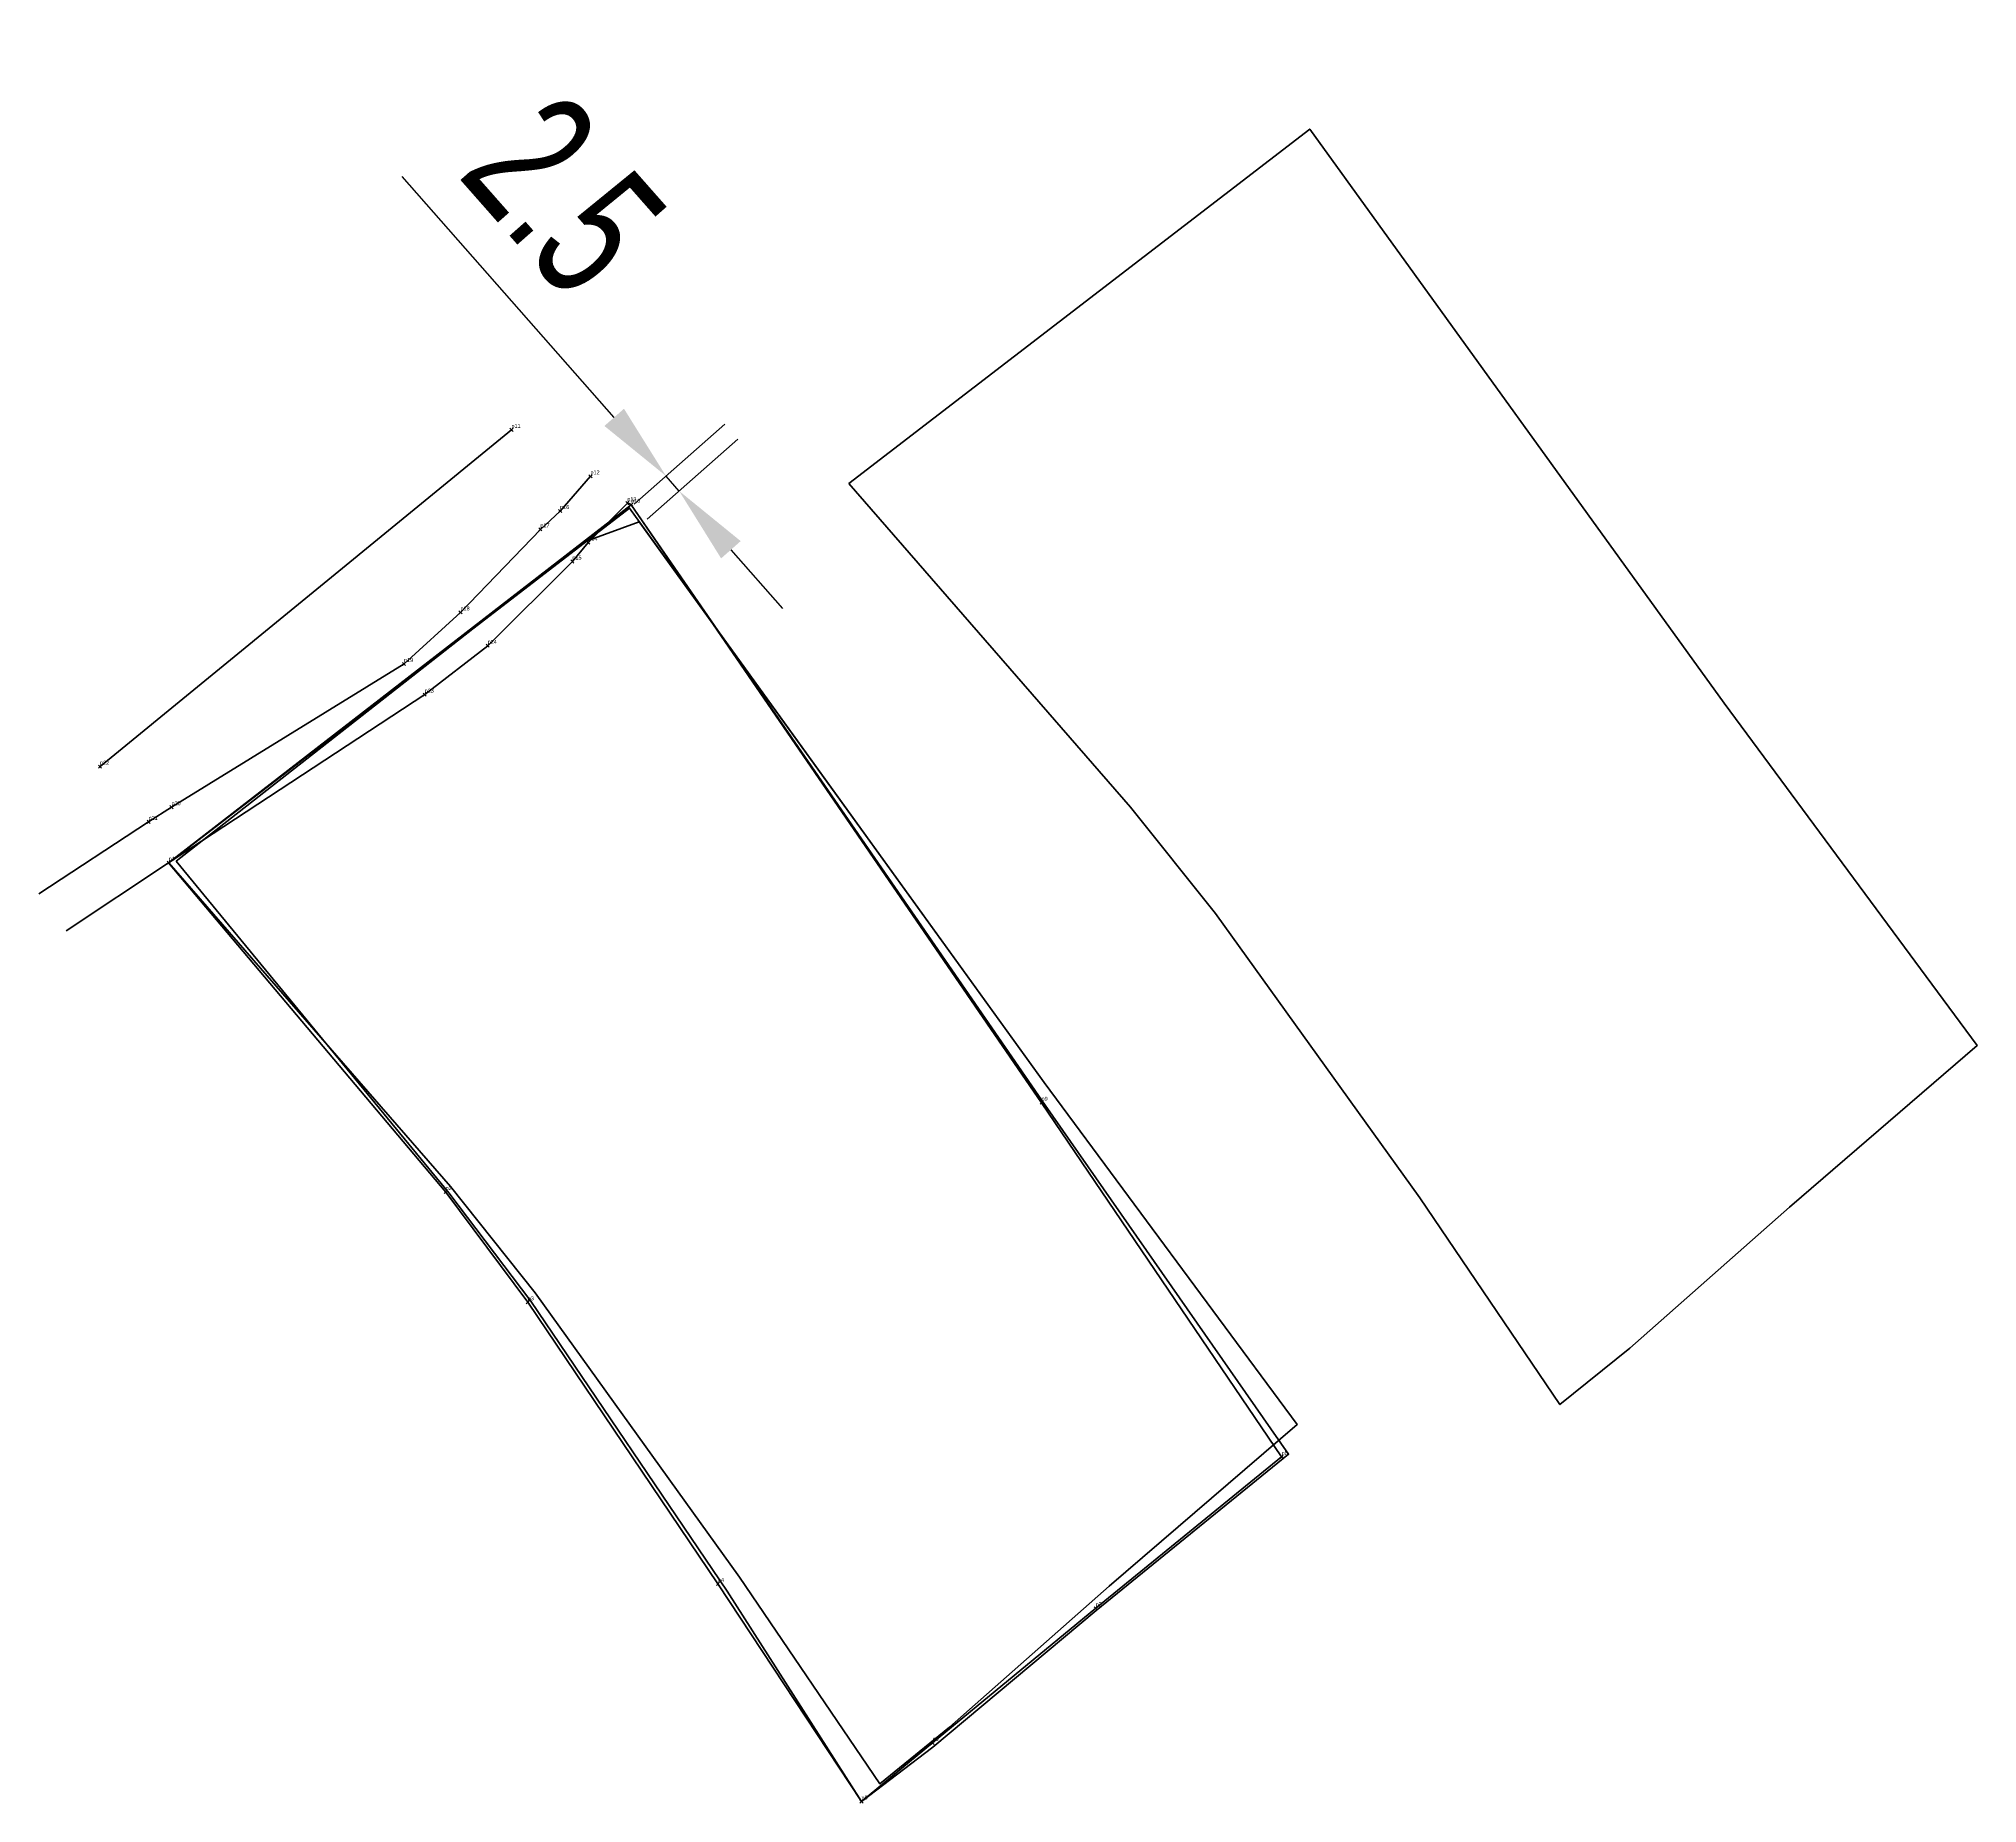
# Model space of a CAD drawing. Header units: millimetres. Extents: x 606221 to 606559, y 1309757 to 1309994.
# Drawn here: x 606221.3 to 606469, y 1309756.7 to 1309982.1 of the extents above; entities that cross this region are included whole.
import ezdxf

# ---------------------------------------------------------------- set-up
doc = ezdxf.new("R2010")
doc.units = ezdxf.units.MM
doc.header["$PDMODE"] = 3
doc.header["$PDSIZE"] = 0.2
doc.layers.get('0').update_dxf_attribs({"color": 1, "linetype": 'CONTINUOUS', "lineweight": 100})
doc.layers.get('Defpoints').update_dxf_attribs({"linetype": 'CONTINUOUS'})
doc.layers.add('Point', color=5, linetype='CONTINUOUS', lineweight=100)
doc.layers.add('Point_Name', color=1, linetype='CONTINUOUS', lineweight=100)
doc.styles.get("Standard").update_dxf_attribs({"font": 'arial.ttf', "width": 0.65})
doc.dimstyles.new('ISO-25', dxfattribs={"dimtxt": 2.5, "dimasz": 2.5, "dimexe": 1.25, "dimexo": 0.625, "dimtad": 1, "dimtxsty": 'Standard', "dimcen": 2.5, "dimadec": 0, "dimazin": 0, "dimtfac": 1, "dimtmove": 0, "dimatfit": 3, "dimfxl": 1, "dimarcsym": 0})

# ---------------------------------------------------------------- blocks, each defined once
blk = doc.blocks.new('*D6')
at = {"color": 6, "lineweight": -2, "transparency": 16777216}
for p, q in [((606294.83, 1309933.7), (606267.73, 1309964.45)), ((606297.37, 1309922.6), (606308.95, 1309932.81)), ((606299.05, 1309920.69), (606310.63, 1309930.9)), ((606303.13, 1309924.29), (606301.45, 1309926.2)), ((606309.74, 1309916.79), (606316.35, 1309909.28))]:
    blk.add_line(p, q, dxfattribs=at)
at = {"color": 6, "transparency": 16777216}
for points in [[(606296.08, 1309934.8), (606293.58, 1309932.6), (606301.45, 1309926.2)], [(606310.99, 1309917.89), (606308.49, 1309915.68), (606303.13, 1309924.29)]]:
    blk.add_solid(points, dxfattribs=at)
at = {"layer": 'Defpoints', "color": 0, "transparency": 16777216}
for p in [(606301.45, 1309926.2), (606297.29, 1309922.54, 253.67), (606298.98, 1309920.63, 253.67)]:
    blk.add_point(p, dxfattribs=at)
at = {"color": 3, "transparency": 16777216, "insert": (606288.43, 1309962.04), "char_height": 17.5, "attachment_point": 5, "rotation": 311.3941}
blk.add_mtext('2.5', dxfattribs=at)

msp = doc.modelspace()

# ---------------------------------------------------------------- linework, layer by layer
at = {"color": 7, "true_color": 0xffffff}
msp.add_line((606297, 1309922.54, 253.67), (606296.51, 1309922.74, 256.69), dxfattribs=at)
at = {"color": 4, "elevation": 253.67}
for points in [[(606324.8, 1309925.24), (606360.8, 1309883.89), (606371.64, 1309870.31), (606397.74, 1309833.98), (606415.64, 1309807.58), (606424.57, 1309814.81), (606444.96, 1309832.81), (606468.96, 1309853.46), (606436.64, 1309897.17), (606383.68, 1309970.53)], [(606238.87, 1309876.99), (606273.71, 1309834.65), (606284.17, 1309820.78), (606309.25, 1309783.74), (606326.42, 1309756.86), (606335.54, 1309763.84), (606356.42, 1309781.27), (606380.99, 1309801.25), (606349.89, 1309845.84), (606297, 1309922.54)]]:
    msp.add_lwpolyline(points, close=True, dxfattribs=at)
at = {"color": 7, "true_color": 0xffffff}
for points, elevation in [([(606281.71, 1309932.1), (606229.14, 1309889.08)], 257.19), ([(606291.8, 1309926.17), (606287.92, 1309921.73), (606285.4, 1309919.39), (606275.2, 1309908.79), (606267.98, 1309902.2), (606238.28, 1309883.9), (606235.35, 1309882.03), (606221.32, 1309872.82)], 257.06), ([(606296.51, 1309922.74), (606291.52, 1309917.7), (606289.49, 1309915.28), (606278.67, 1309904.52), (606270.62, 1309898.28), (606237.91, 1309876.81), (606224.83, 1309868.12)], 256.69)]:
    msp.add_lwpolyline(points, dxfattribs=dict(at, elevation=elevation))
at = {"color": 2, "elevation": 253.67}
msp.add_lwpolyline([(606237.91, 1309876.81), (606273.3, 1309834.73), (606283.79, 1309820.66), (606308.08, 1309784.69), (606326.42, 1309756.86), (606335.51, 1309764.38), (606356.35, 1309781.56), (606380.1, 1309800.9), (606349.43, 1309846.15), (606297, 1309922.54), (606237.91, 1309876.81)], dxfattribs=at)
at = {"color": 3, "elevation": 253.67}
msp.add_lwpolyline([(606237.92, 1309876.81), (606273.91, 1309835.46), (606284.75, 1309821.88), (606310.85, 1309785.54), (606328.75, 1309759.15), (606337.68, 1309766.38), (606358.07, 1309784.38), (606382.08, 1309805.03), (606349.76, 1309848.74), (606296.79, 1309922.1)], close=True, dxfattribs=at)
at = {"color": 7, "true_color": 0xffffff, "elevation": 253.67}
msp.add_lwpolyline([(606298.04, 1309920.37), (606298.04, 1309920.37), (606291.36, 1309917.92), (606237.92, 1309876.81), (606273.91, 1309835.46), (606284.75, 1309821.88), (606310.85, 1309785.54), (606328.75, 1309759.15), (606337.68, 1309766.38), (606358.07, 1309784.38), (606382.08, 1309805.03), (606349.76, 1309848.74)], close=True, dxfattribs=at)
at = {"layer": 'Point'}
for p in [(606281.71, 1309932.1, 257.19), (606291.8, 1309926.17, 257.06), (606287.92, 1309921.73, 257.18), (606296.51, 1309922.74, 256.69), (606297, 1309922.54, 257.94), (606285.4, 1309919.39, 257.04), (606291.52, 1309917.7, 256.94), (606289.49, 1309915.28, 257.18), (606275.2, 1309908.79, 256.26), (606278.67, 1309904.52, 257.33), (606267.98, 1309902.2, 256.14), (606270.62, 1309898.28, 257.33), (606229.14, 1309889.08, 255.21), (606238.28, 1309883.9, 255.61), (606235.35, 1309882.03, 255.53), (606237.91, 1309876.81, 253.67), (606349.43, 1309846.15, 258.8), (606273.3, 1309834.73, 253.87), (606283.79, 1309820.66, 255.65), (606380.1, 1309800.9, 260.34), (606308.08, 1309784.69, 256.03), (606356.35, 1309781.56, 258.48), (606335.51, 1309764.38, 260.27), (606326.42, 1309756.86, 260)]:
    msp.add_point(p, dxfattribs=at)

# ---------------------------------------------------------------- texts
at = {"layer": 'Point_Name'}
for s, p in [('p11', (606281.71, 1309932.35)), ('p12', (606291.8, 1309926.42)), ('p13', (606296.51, 1309922.99)), ('p10', (606297, 1309922.79)), ('p16', (606287.92, 1309921.98)), ('p17', (606285.4, 1309919.64)), ('p14', (606291.52, 1309917.95)), ('p15', (606289.49, 1309915.53)), ('p18', (606275.2, 1309909.04)), ('p24', (606278.67, 1309904.77)), ('p19', (606267.98, 1309902.45)), ('p23', (606270.62, 1309898.53)), ('p22', (606229.14, 1309889.33)), ('p20', (606238.28, 1309884.15)), ('p21', (606235.35, 1309882.28)), ('p1', (606237.91, 1309877.06)), ('p9', (606349.43, 1309846.4)), ('p2', (606273.3, 1309834.98)), ('p3', (606283.79, 1309820.91)), ('p8', (606380.1, 1309801.15)), ('p4', (606308.08, 1309784.94)), ('p7', (606356.35, 1309781.81)), ('p6', (606335.51, 1309764.63)), ('p5', (606326.42, 1309757.11))]:
    msp.add_text(s, height=0.5, dxfattribs=at).set_placement(p)

# ---------------------------------------------------------------- dimensions: what is measured, and where the dimension line sits
at = {"color": 7, "true_color": 0xffffff}
dim = msp.add_aligned_dim(p1=(606298.9767, 1309920.6284, 253.6729), p2=(606297.2943, 1309922.537, 253.6729), distance=-5.5336, dimstyle='ISO-25', override={"dimscale": 0.05, "dimtxt": 350, "dimasz": 200, "dimexe": 200, "dimexo": 2, "dimgap": 100, "dimdec": 1, "dimdsep": 46, "dimclrd": 6, "dimclre": 6, "dimclrt": 3, "dimtdec": 1}, dxfattribs=at)
dim.commit()
dim.dimension.update_dxf_attribs({"geometry": '*D6', "text_midpoint": (606288.4292, 1309962.0374)})

doc.saveas('drawing.dxf')
